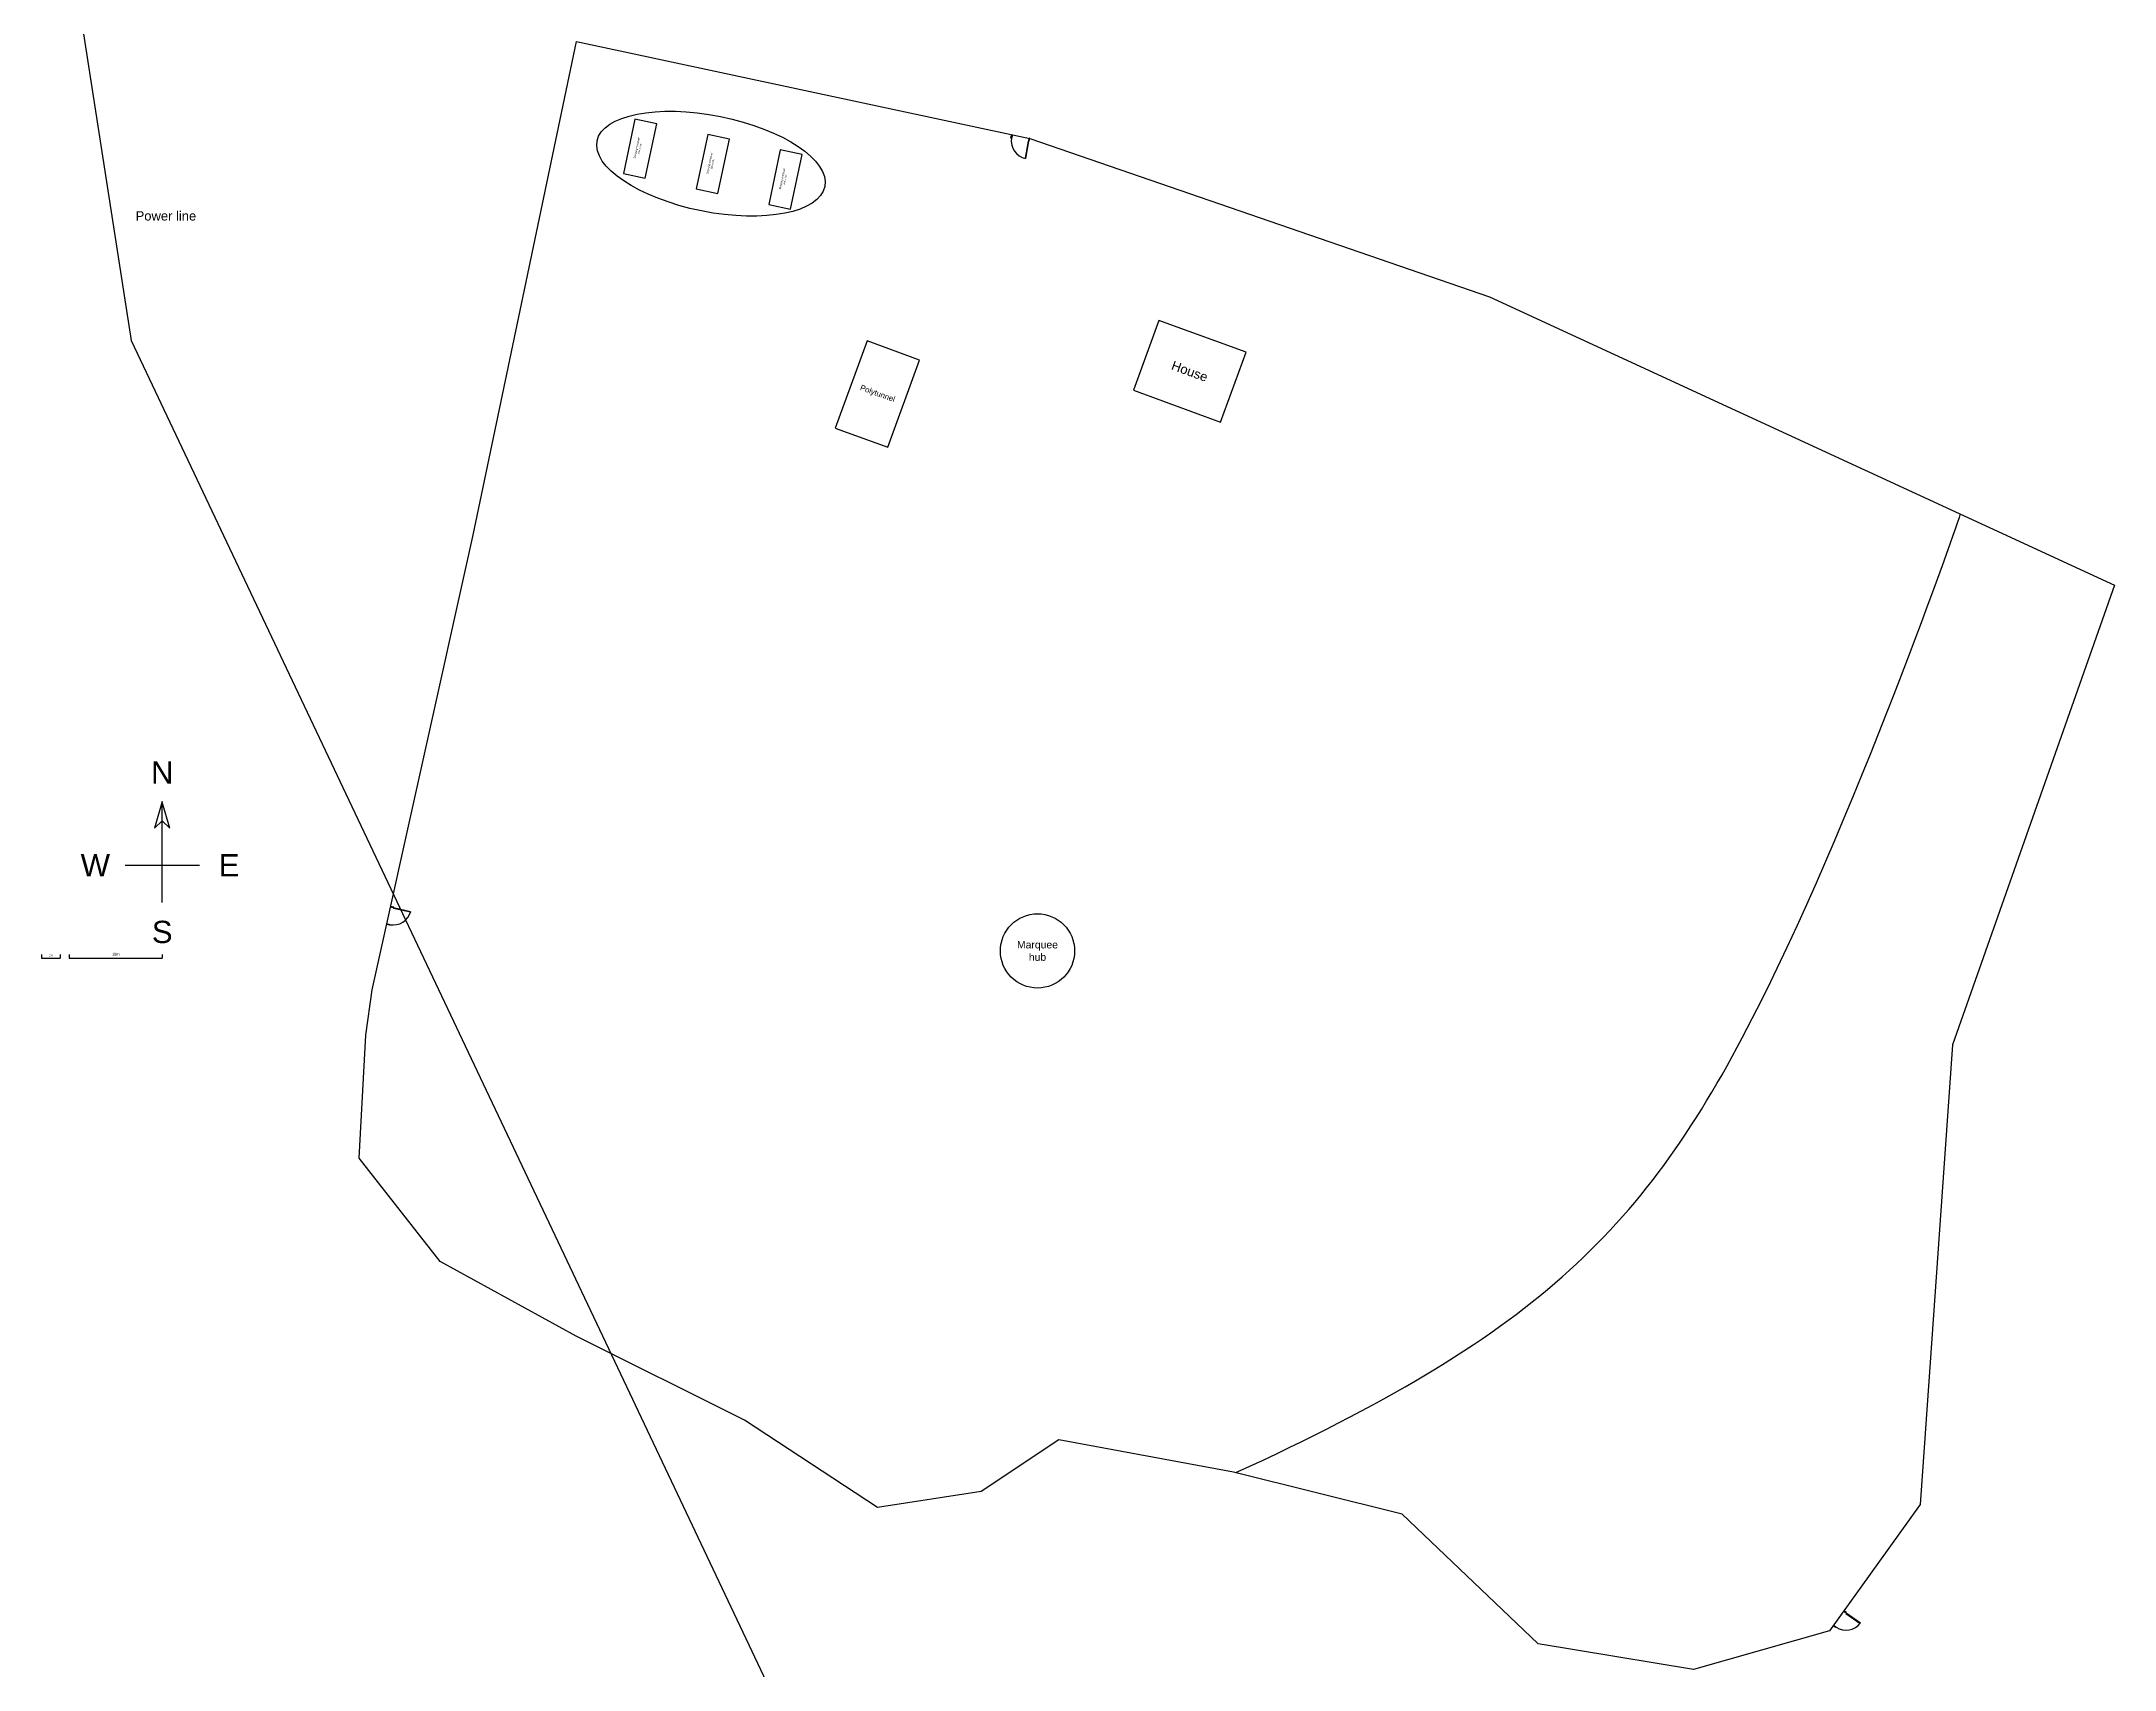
# Model space of a CAD drawing. Header units: metres. Extents: x 37 to 270, y -66 to 322.
# Drawn here: x 47 to 270.2, y 53.4 to 228.7 of the extents above; entities that cross this region are included whole.
import ezdxf

# ---------------------------------------------------------------- set-up
doc = ezdxf.new("R2010")
doc.units = ezdxf.units.M
for name, color, linetype, lineweight, true_color in [('Beds', 2, 'Continuous', 25, 0xffff00), ('Boundary', 1, 'Continuous', 25, 0xff0000), ('Buildings', 6, 'Continuous', 25, 0xff00ff), ('Furniture', 136, 'Continuous', 25, 0x008080), ('Legend', 40, 'Continuous', 25, 0xffbb00), ('Structures', 4, 'Continuous', 25, 0x00ffff), ('Utilities', 5, 'Continuous', 25, 0x0000ff)]:
    doc.layers.add(name, color=color, linetype=linetype, lineweight=lineweight, true_color=true_color)
doc.styles.add('textstyle13', font='')
doc.styles.add('textstyle14', font='')
doc.styles.add('textstyle17', font='')
doc.styles.add('textstyle18', font='')
doc.styles.add('textstyle19', font='')
doc.styles.add('textstyle20', font='')
doc.styles.add('textstyle21', font='')
doc.styles.add('textstyle22', font='')
doc.styles.add('textstyle27', font='')
doc.styles.add('textstyle30', font='')
doc.styles.add('textstyle31', font='')
doc.styles.get('textstyle13').set_extended_font_data('Arial')
doc.styles.get('textstyle14').set_extended_font_data('Arial')
doc.styles.get('textstyle17').set_extended_font_data('Arial')
doc.styles.get('textstyle18').set_extended_font_data('Arial')
doc.styles.get('textstyle19').set_extended_font_data('Arial')
doc.styles.get('textstyle20').set_extended_font_data('Arial')
doc.styles.get('textstyle21').set_extended_font_data('Arial')
doc.styles.get('textstyle22').set_extended_font_data('Arial')
doc.styles.get('textstyle27').set_extended_font_data('Arial')
doc.styles.get('textstyle30').set_extended_font_data('Arial')
doc.styles.get('textstyle31').set_extended_font_data('Arial')

msp = doc.modelspace()

# ---------------------------------------------------------------- texts
at = {"layer": 'Utilities', "insert": (60.4, 209.93), "char_height": 1, "attachment_point": 5, "style": 'textstyle30'}
msp.add_mtext('\\c32767;Power line', dxfattribs=at)

# ---------------------------------------------------------------- blocks, each defined once
blk = doc.blocks.new('Legend')
at = {"layer": 'Legend'}
for p, q in [((-4, 0), (4, 0)), ((-13, -9.6), (-13, -10)), ((-13, -10), (-11, -10)), ((-11, -9.6), (-11, -10)), ((-10, -9.6), (-10, -10)), ((-10, -10), (0, -10)), ((0, -9.6), (0, -10))]:
    blk.add_line(p, q, dxfattribs=at)
for points in [[(-0.01, 4.8), (0.81, 3.98), (0, 6.8), (-0.01, 6.85), (-0.84, 3.98), (-0.01, 4.8)], [(0, -4), (0, 6.8)]]:
    blk.add_lwpolyline(points, dxfattribs=at)
for s, insert, char_height, attachment_point, style in [('N', (0, 10), 2.4, 5, 'textstyle19'), ('W', (-7.2, 0), 2.4, 5, 'textstyle20'), ('E', (7.2, 0), 2.4, 5, 'textstyle21'), ('S', (0, -7.2), 2.4, 5, 'textstyle22'), ('2m', (-12, -9.6), 0.2, 2, 'textstyle18'), ('10m', (-5.01, -9.43), 0.3, 2, 'textstyle17')]:
    blk.add_mtext(s, dxfattribs=dict(at, insert=insert, char_height=char_height, attachment_point=attachment_point, style=style))
blk = doc.blocks.new('Buildings - Shipping container')
at = {"layer": 'Structures'}
for p, q in [((6, 2.4), (0, 2.4)), ((0, 2.4), (0, 0)), ((6, 0), (6, 2.4)), ((0, 0), (6, 0))]:
    blk.add_line(p, q, dxfattribs=at)
at = {"layer": 'Structures', "color": 30, "true_color": 0xff7f00, "insert": (3, 1.4), "char_height": 0.2, "attachment_point": 5, "style": 'textstyle14'}
blk.add_mtext('Shipping container\\P6m x 2m', dxfattribs=at)
blk = doc.blocks.new('Structures - Marquee hub')
at = {"layer": 'Structures'}
blk.add_circle((5, 4), 4, dxfattribs=at)
at = {"layer": 'Structures', "insert": (5, 4), "char_height": 0.8, "attachment_point": 5, "style": 'textstyle27'}
blk.add_mtext('\\c32767;Marquee\\Phub', dxfattribs=at)
blk = doc.blocks.new('Furniture - Gate')
at = {"layer": 'Furniture'}
for p, q in [((0, 0.16), (0, 0)), ((0.03, 0.16), (0, 0.16)), ((0.03, 0.16), (0.03, 1.1)), ((0.03, 0.12), (0.03, 0.16)), ((0.04, 0.12), (0.03, 0.12)), ((0.03, 0), (0.03, 0.04)), ((0.03, 0.04), (0.04, 0.04)), ((0.04, 0.04), (0.04, 0.12)), ((0.06, 0.16), (0.06, 1.1)), ((0, 0), (0.03, 0))]:
    blk.add_line(p, q, dxfattribs=at)
blk.add_lwpolyline([(0.03, 0.16), (0.06, 0.16)], dxfattribs=at)
blk.add_lwpolyline([(1, 0.16), (1, 0), (0.97, 0), (0.97, 0.04), (0.96, 0.04), (0.96, 0.12), (0.97, 0.12), (0.97, 0.16)], close=True, dxfattribs=at)
blk.add_arc((0, 0.13), 0.974, 1.7273, 88.2727, dxfattribs=at)
blk = doc.blocks.new('Buildings - House')
at = {"layer": 'Buildings'}
for p, q in [((10, 8), (0, 8)), ((0, 8), (0, 0)), ((10, 0), (10, 8)), ((0, 0), (10, 0))]:
    blk.add_line(p, q, dxfattribs=at)
at = {"layer": 'Beds', "insert": (5, 4), "char_height": 1, "attachment_point": 5, "style": 'textstyle13'}
blk.add_mtext('\\c32767;House', dxfattribs=at)
blk = doc.blocks.new('Structures - Polytunnel')
at = {"layer": 'Structures'}
for p, q in [((6, 10), (0, 10)), ((0, 10), (0, 0)), ((6, 0), (6, 10)), ((0, 0), (6, 0))]:
    blk.add_line(p, q, dxfattribs=at)
at = {"layer": 'Structures', "insert": (3, 5), "char_height": 0.6, "attachment_point": 5, "style": 'textstyle31'}
blk.add_mtext('\\c32767;Polytunnel', dxfattribs=at)

# ---------------------------------------------------------------- linework, layer by layer
at = {"layer": 'Beds'}
msp.add_open_spline([(175.61, 74.58), (207.44, 89.21), (230.78, 111.36), (253.63, 177.82), (253.63, 177.82)], degree=3, dxfattribs=at)
at = {"layer": 'Boundary', "flags": 128}
msp.add_lwpolyline([(153.4, 218.29), (202.91, 201.21), (270.2, 170.18), (252.77, 120.67), (249.28, 71.16), (239.52, 57.56), (224.87, 53.37), (208.14, 56.16), (193.49, 70.11), (175.36, 74.64), (156.54, 78.13), (148.17, 72.55), (137.01, 70.81), (122.71, 80.22), (104.58, 89.29), (89.94, 97.31), (81.22, 108.46), (81.92, 121.71), (82.62, 126.59), (93.43, 175.41), (104.61, 228.73)], close=True, dxfattribs=at)
at = {"layer": 'Structures'}
msp.add_ellipse((119.08, 215.56), major_axis=(12.26, -2.46), ratio=0.414839, dxfattribs=at)
at = {"layer": 'Utilities'}
for p, q in [((37.22, 321.77), (56.67, 196.51)), ((56.67, 196.51), (181.08, -66.32))]:
    msp.add_line(p, q, dxfattribs=at)

# ---------------------------------------------------------------- block references
at = {"layer": 'Beds'}
msp.add_blockref('Structures - Marquee hub', (149.24, 126.77), dxfattribs=at)
at = {"layer": 'Buildings', "xscale": 2, "yscale": 2}
for p, rotation in [((153.4, 218.29), 170), ((84.61, 135.57), 257.5), ((241.07, 59.71), 235)]:
    msp.add_blockref('Furniture - Gate', p, dxfattribs=dict(at, rotation=rotation))
at = {"layer": 'Buildings', "rotation": 340.0000000000001}
for name, p in [('Buildings - House', (164.56, 191.15)), ('Structures - Polytunnel', (132.47, 187.07))]:
    msp.add_blockref(name, p, dxfattribs=at)
at = {"layer": 'Legend'}
msp.add_blockref('Legend', (60, 140), dxfattribs=at)
at = {"layer": 'Structures', "rotation": 78.00000000000003}
for p in [(112, 214), (119.83, 212.34), (127.65, 210.67)]:
    msp.add_blockref('Buildings - Shipping container', p, dxfattribs=at)

msp.set_redraw_order([(e.dxf.handle, doc.entitydb.next_handle()) for e in msp.query("TEXT MTEXT ATTDEF DIMENSION ARC_DIMENSION")])  # texts and dimensions are drawn at this point

doc.saveas('drawing.dxf')
